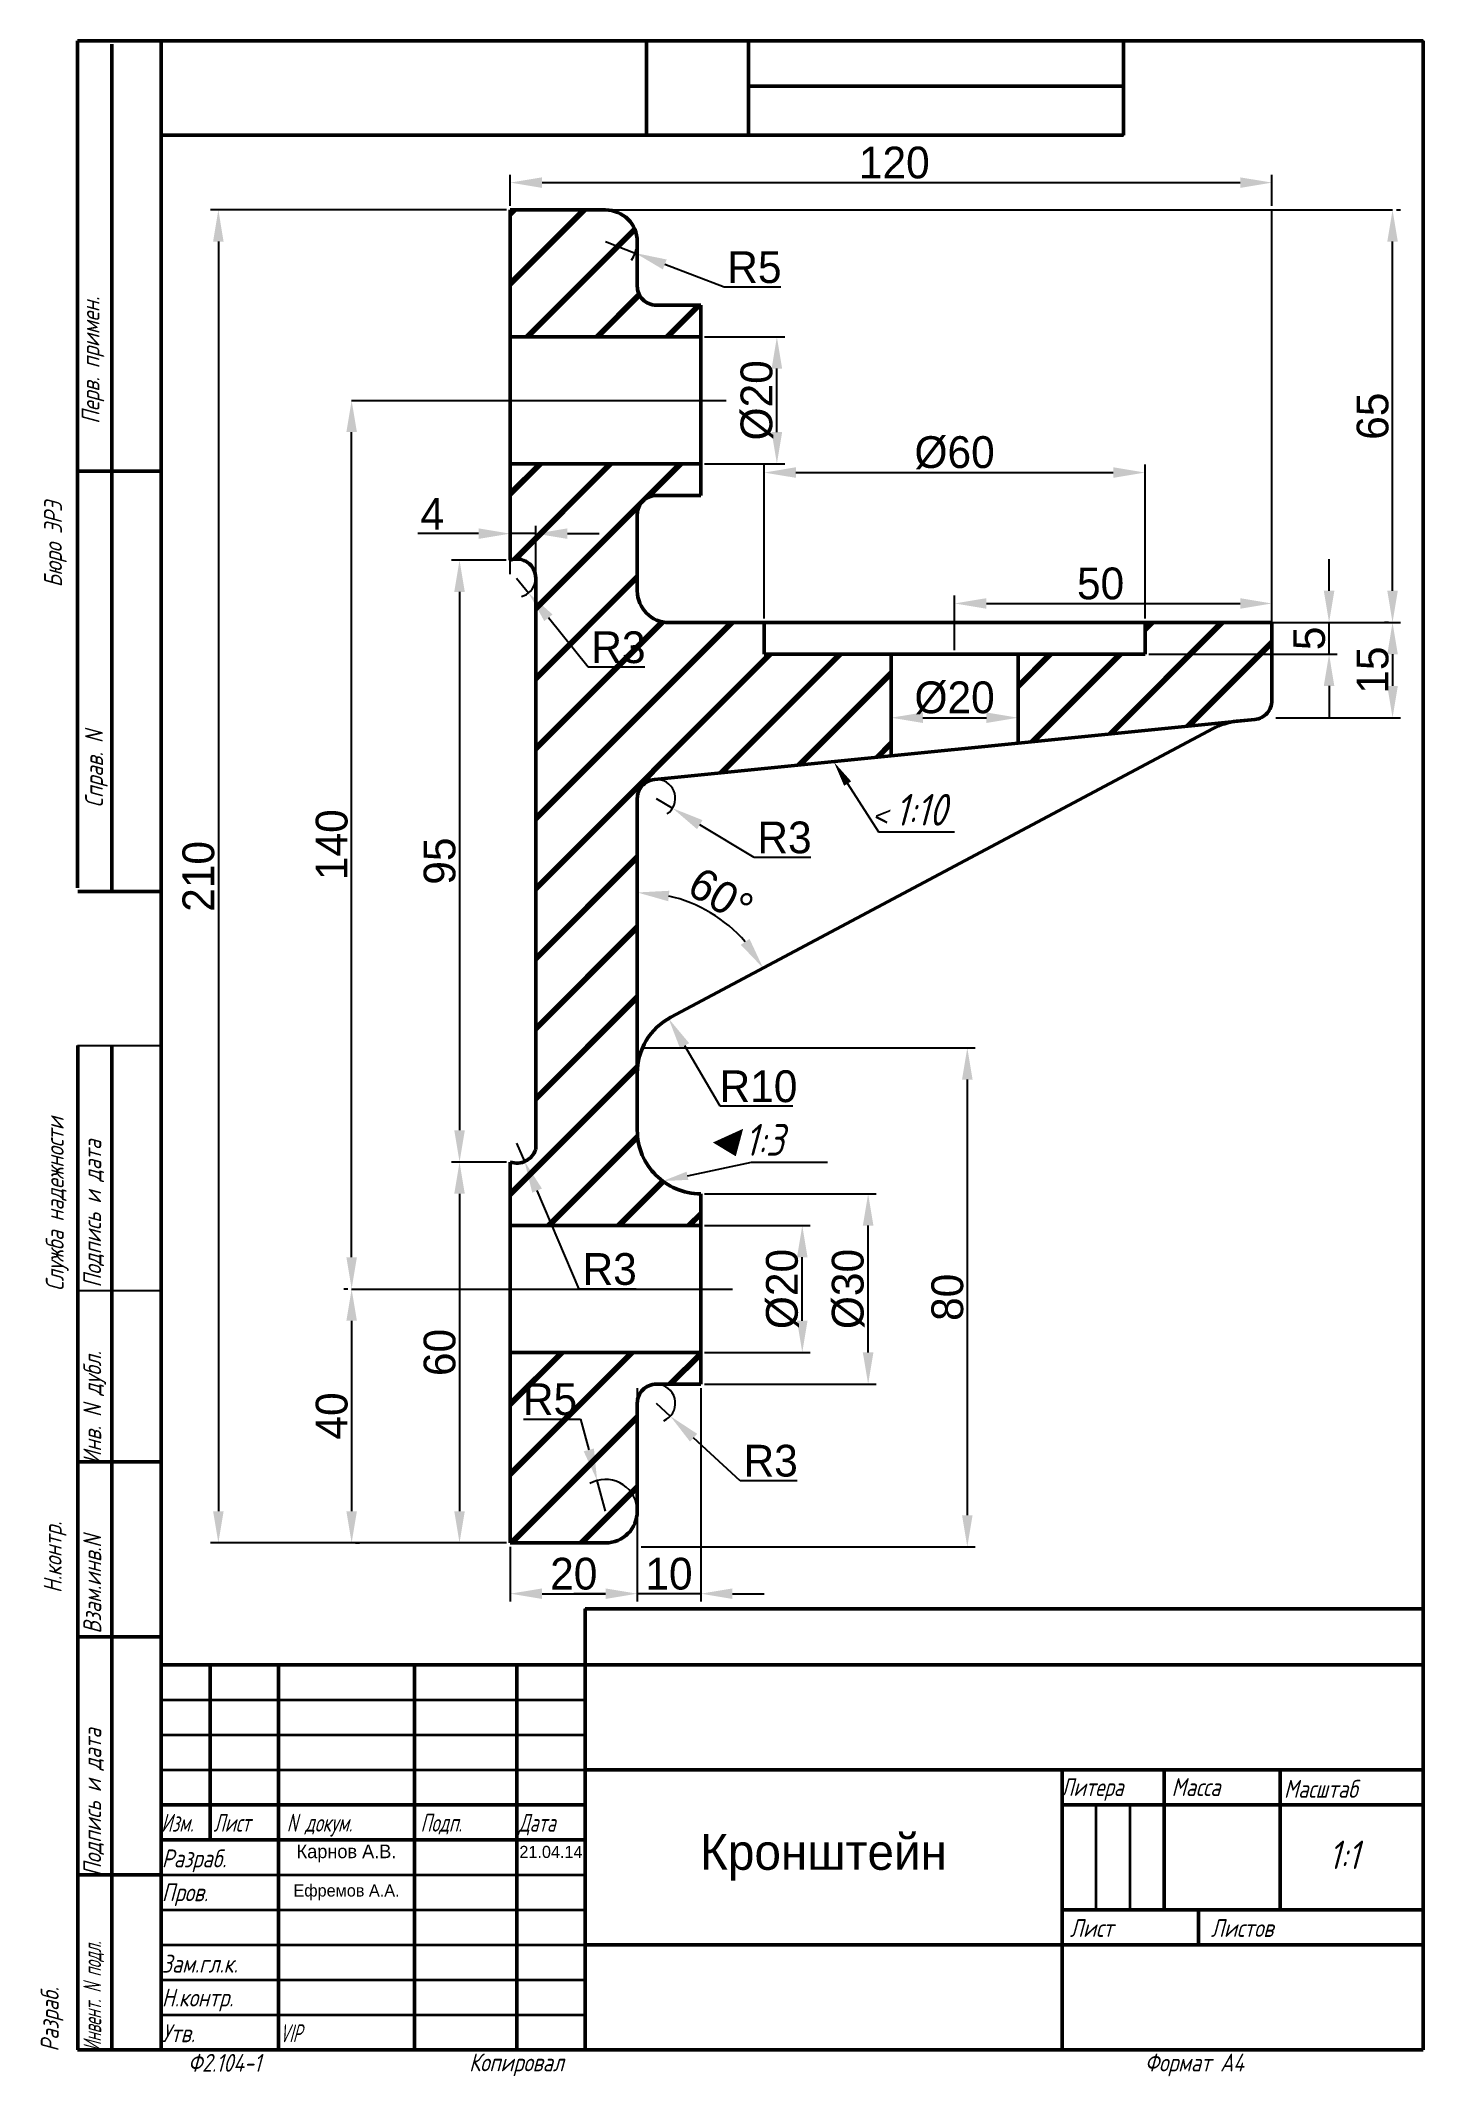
# Paper-space layout 'GOST-A4-(portrate)-new' of a CAD drawing. Header units: millimetres. Extents: x 2 to 196, y 1 to 286.
# The model-space entities are those that its viewports show. They can reach past a viewport. Long polylines and large blocks are cut down to what shows.
import ezdxf
from ezdxf import colors
from ezdxf.entities.mleader import LeaderData, LeaderLine
from ezdxf.enums import TextEntityAlignment as Align
from ezdxf.math import Vec2, Vec3

# ---------------------------------------------------------------- set-up
doc = ezdxf.new("R2010")
doc.units = ezdxf.units.MM
doc.linetypes.add('ACAD_ISO02W100', pattern=[15, 12, -3])
for name, color, linetype, lineweight in [('Основная сплошная', 7, 'Continuous', 50), ('Размерные линии', 3, 'Continuous', 25), ('Штриховая линия', 5, 'ACAD_ISO02W100', 25)]:
    doc.layers.add(name, color=color, linetype=linetype, lineweight=lineweight)
doc.styles.add('Dm', font='', dxfattribs={"oblique": 15})
doc.styles.get('Dm').set_extended_font_data('GOST type A')
doc.dimstyles.new('Copy of ISO-25', dxfattribs={"dimtxt": 5, "dimasz": 5, "dimexe": 1.25, "dimexo": 0.625, "dimtad": 1, "dimtoh": 1, "dimtxsty": 'Standard', "dimcen": 2.5, "dimadec": 0, "dimazin": 0, "dimtfac": 1, "dimtmove": 0, "dimatfit": 3, "dimfxl": 1, "dimarcsym": 0})

psp = doc.layouts.new('GOST-A4-(portrate)-new')

# ---------------------------------------------------------------- texts
at = {"layer": 'Основная сплошная', "attachment_point": 5}
for s, width, heights, insert, char_height in [('Кронштейн', 66.85, [0], (111.73, 31.9), 5), ('Карнов А.В.', 19.1, [0], (44.88, 32.45), 1.9), ('21.04.14', 9.55, [5.25], (73.53, 32.65), 1.7), ('Ефремов А.А.', 19.1, [0], (44.88, 27), 1.7)]:
    psp.add_mtext_dynamic_manual_height_columns(s, width=width, gutter_width=12.5, heights=heights, dxfattribs=dict(at, insert=insert, char_height=char_height))

msp = doc.modelspace()

# ---------------------------------------------------------------- texts
at = {"layer": 'Размерные линии', "attachment_point": 1, "style": 'Dm'}
for s, insert, char_height, width in [('{\\fArial|b0|i0|c0|p34;˂ \\fGOST type A|b0|i0|c204|p34;\\H1.6667x;1:10}', (57, 118), 3, 20), ('{\\fArial|b0|i0|c0|p34;◄}1:3', (30, 66), 5, 15)]:
    msp.add_mtext(s, dxfattribs=dict(at, insert=insert, char_height=char_height, width=width))

# ---------------------------------------------------------------- blocks, each defined once
blk = doc.blocks.new('Stamp Legend')
at = {"lineweight": 50}
for p, q in [((7.16, 286.45), (7.16, 167.75)), ((7.16, 286.45), (18.91, 286.45)), ((11.99, 167.26), (11.99, 285.96)), ((195.77, 286.45), (18.91, 286.45)), ((18.91, 4.91), (18.91, 286.45)), ((86.91, 273.21), (86.91, 286.45)), ((101.23, 273.21), (101.23, 286.45)), ((101.23, 280.08), (101.23, 286.45)), ((153.76, 273.21), (153.76, 286.45)), ((195.77, 286.45), (195.77, 6.87)), ((101.23, 280.08), (153.76, 280.08)), ((20.06, 273.21), (18.91, 273.21)), ((20.06, 273.21), (153.76, 273.21)), ((7.22, 226.12), (18.68, 226.12)), ((7.22, 167.26), (18.68, 167.26)), ((7.22, 4.91), (7.22, 145.68)), ((11.99, 4.91), (11.99, 145.68)), ((7.22, 87.31), (18.68, 87.31)), ((78.31, 58.88), (78.31, 66.73)), ((78.31, 66.71), (195.77, 66.71)), ((7.22, 62.78), (18.68, 62.78)), ((18.91, 58.88), (193.86, 58.88)), ((25.78, 34.35), (25.78, 58.88)), ((35.33, 4.92), (35.33, 58.88)), ((54.43, 4.92), (54.43, 58.88)), ((68.76, 4.92), (68.76, 58.88)), ((78.31, 4.92), (78.31, 58.88)), ((193.39, 58.86), (195.77, 58.86)), ((78.25, 44.16), (195.77, 44.16)), ((145.16, 4.92), (145.16, 44.16)), ((159.48, 24.54), (159.48, 44.16)), ((175.72, 24.54), (175.72, 44.16)), ((18.91, 39.26), (78.31, 39.26)), ((145.16, 39.24), (195.77, 39.24)), ((18.91, 34.35), (78.31, 34.35)), ((7.22, 29.43), (18.68, 29.43)), ((145.16, 24.54), (195.77, 24.54)), ((164.26, 19.64), (164.26, 24.54)), ((78.5, 19.64), (193.86, 19.64)), ((193.39, 19.62), (195.77, 19.62)), ((195.77, 6.87), (195.77, 4.91)), ((19.1, 4.91), (7.16, 4.91)), ((18.91, 4.91), (195.77, 4.91))]:
    blk.add_line(p, q, dxfattribs=at)
for p, q in [((20.06, 273.21), (20.06, 273.21)), ((20.06, 273.21), (20.06, 273.21)), ((7.16, 145.68), (19.1, 145.68)), ((7.16, 111.34), (19.1, 111.34))]:
    blk.add_line(p, q)
at = {"lineweight": 35}
for p, q in [((18.91, 53.97), (78.31, 53.97)), ((18.91, 49.07), (78.31, 49.07)), ((18.91, 44.16), (79.26, 44.16)), ((149.93, 24.54), (149.93, 39.24)), ((154.71, 24.54), (154.71, 39.24)), ((18.91, 29.45), (78.31, 29.45)), ((18.91, 24.54), (78.31, 24.54)), ((18.91, 19.64), (79.26, 19.64)), ((18.91, 14.73), (78.31, 14.73)), ((18.91, 9.83), (78.31, 9.83))]:
    blk.add_line(p, q, dxfattribs=at)
at = {"style": 'Dm', "oblique": 15}
for s, p in [('Перв. примен.', (10.26, 232.76)), ('Бюро ЭРЭ', (5, 209.87)), ('Справ. N', (10.75, 179)), ('Служба надежности', (5.25, 111.25)), ('Подпись и дата', (10.5, 111.75)), ('Инв. N дубл.', (10.5, 87)), ('Н.контр.', (4.96, 68.93)), ('Взам.инв.N', (10.5, 63.25)), ('Подпись и дата', (10.5, 29.27)), ('Разраб.', (4.54, 4.68))]:
    blk.add_text(s, height=2.5, rotation=90, dxfattribs=at).set_placement(p)
for s, width, p in [('Литера', 0.95, (145, 40.5)), ('Изм.', 0.85, (18.91, 35.5)), ('Лист', 0.85, (26.25, 35.5)), ('N докум.', 0.85, (36.5, 35.5)), ('Подп.', 0.85, (55.25, 35.5)), ('Дата', 0.85, (69, 35.5))]:
    blk.add_text(s, height=2.5, dxfattribs=dict(at, width=width)).set_placement(p)
for s, p in [('Масса', (160.5, 40.5)), ('Масштаб', (176.25, 40.25)), ('Разраб.', (19, 30.5)), ('Пров.', (19, 25.75)), ('Лист', (146.25, 20.75)), ('Листов', (166, 20.75)), ('Зам.гл.к.', (19, 15.75)), ('Н.контр.', (19, 11)), ('Утв.', (19, 6)), ('Ф2.104-1', (22.65, 1.86)), ('Копировал', (62.06, 1.92)), ('Формат А4', (156.74, 1.9))]:
    blk.add_text(s, height=2.5, dxfattribs=at).set_placement(p)
at = {"style": 'Dm', "oblique": 15, "width": 0.75}
blk.add_text('Инвент. N подл.', height=2.5, rotation=90, dxfattribs=at).set_placement((10.5, 4.75))
at = {"lineweight": 40, "style": 'Dm', "oblique": 15}
blk.add_attdef('А13', text='', height=5, rotation=180, dxfattribs=at).set_placement((56.92, 283), align=Align.CENTER)
at = {"style": 'Dm', "oblique": 15}
for tag, p in [('А15', (135.92, 61)), ('А16', (166.57, 29.75))]:
    blk.add_attdef(tag, text='', height=4, dxfattribs=at).set_placement(p, align=Align.CENTER)
at = {"lineweight": 40, "style": 'Dm', "oblique": 15}
for tag, height, p in [('А12', 5, (136.58, 49)), ('А8', 5, (111.68, 36.75)), ('А9', 5, (111.31, 29.75)), ('А7', 4, (184.64, 30.25)), ('А10', 5, (112.83, 22.25)), ('А14', 7, (169.08, 8.5)), ('А11', 5, (110.51, 9))]:
    blk.add_attdef(tag, text='', height=height, dxfattribs=at).set_placement(p, align=Align.CENTER)
at = {"style": 'Dm', "oblique": 15}
for tag, width, p, p2 in [('А1', 0.114428, (35.5, 30.5), (38.24, 30.5)), ('А3', 0.238806, (68.75, 30.5), (72.56, 30.5)), ('А2', 0.147465, (35.5, 25.75), (39.31, 25.75)), ('А4', 0.253846, (68.75, 25.75), (72.68, 25.75)), ('А17', 1.142857, (35.5, 6), (41.21, 6)), ('А18', 0.358209, (69, 6), (74.71, 6))]:
    blk.add_attdef(tag, text='', height=2.5, dxfattribs=dict(at, width=width)).set_placement(p, p2, align=Align.FIT)
for tag, p in [('А5', (157.5, 20.75)), ('А6', (182.5, 21))]:
    blk.add_attdef(tag, p, '', height=2.5, dxfattribs=at)
blk = doc.blocks.new('*D1')
at = {"layer": 'Defpoints', "color": 0, "transparency": 16777216}
for p in [(0, 0), (20, 0), (20, -8)]:
    blk.add_point(p, dxfattribs=at)
at = {"layer": 'Размерные линии', "color": 0, "lineweight": -2, "transparency": 16777216}
for p, q in [((0, -0.62), (0, -9.25)), ((20, -0.62), (20, -9.25)), ((5, -8), (15, -8))]:
    blk.add_line(p, q, dxfattribs=at)
at = {"layer": 'Размерные линии', "color": 0, "transparency": 16777216}
for points in [[(5, -7.17), (5, -8.83), (0, -8)], [(15, -7.17), (15, -8.83), (20, -8)]]:
    blk.add_solid(points, dxfattribs=at)
at = {"layer": 'Размерные линии', "color": 0, "transparency": 16777216, "insert": (10, -4.88), "char_height": 5, "attachment_point": 5}
blk.add_mtext('20', dxfattribs=at)
blk = doc.blocks.new('*D2')
at = {"layer": 'Defpoints', "color": 0, "transparency": 16777216}
for p in [(20, 25), (30, 25), (20, -8)]:
    blk.add_point(p, dxfattribs=at)
at = {"layer": 'Размерные линии', "color": 0, "lineweight": -2, "transparency": 16777216}
for p, q in [((20, 24.38), (20, -9.25)), ((30, 24.38), (30, -9.25)), ((15, -8), (10, -8)), ((30, -8), (20, -8)), ((35, -8), (40, -8))]:
    blk.add_line(p, q, dxfattribs=at)
at = {"layer": 'Размерные линии', "color": 0, "transparency": 16777216}
for points in [[(15, -7.17), (15, -8.83), (20, -8)], [(35, -7.17), (35, -8.83), (30, -8)]]:
    blk.add_solid(points, dxfattribs=at)
at = {"layer": 'Размерные линии', "color": 0, "transparency": 16777216, "insert": (25, -4.88), "char_height": 5, "attachment_point": 5}
blk.add_mtext('10', dxfattribs=at)
blk = doc.blocks.new('*D3')
at = {"layer": 'Defpoints', "color": 0, "transparency": 16777216}
for p in [(0, 210), (-46, 0), (0, 0)]:
    blk.add_point(p, dxfattribs=at)
at = {"layer": 'Размерные линии', "color": 0, "lineweight": -2, "transparency": 16777216}
for p, q in [((-0.62, 210), (-47.25, 210)), ((-46, 205), (-46, 5)), ((-0.62, 0), (-47.25, 0))]:
    blk.add_line(p, q, dxfattribs=at)
at = {"layer": 'Размерные линии', "color": 0, "transparency": 16777216}
for points in [[(-46.83, 205), (-45.17, 205), (-46, 210)], [(-46.83, 5), (-45.17, 5), (-46, 0)]]:
    blk.add_solid(points, dxfattribs=at)
at = {"layer": 'Размерные линии', "color": 0, "transparency": 16777216, "insert": (-49.12, 105), "char_height": 5, "attachment_point": 5, "rotation": 90}
blk.add_mtext('210', dxfattribs=at)
blk = doc.blocks.new('*D4')
at = {"layer": 'Defpoints', "color": 0, "transparency": 16777216}
for p in [(0, 60), (-8, 0), (0, 0)]:
    blk.add_point(p, dxfattribs=at)
at = {"layer": 'Размерные линии', "color": 0, "lineweight": -2, "transparency": 16777216}
for p, q in [((-0.62, 60), (-9.25, 60)), ((-8, 55), (-8, 5)), ((-0.62, 0), (-9.25, 0))]:
    blk.add_line(p, q, dxfattribs=at)
at = {"layer": 'Размерные линии', "color": 0, "transparency": 16777216}
for points in [[(-8.83, 55), (-7.17, 55), (-8, 60)], [(-8.83, 5), (-7.17, 5), (-8, 0)]]:
    blk.add_solid(points, dxfattribs=at)
at = {"layer": 'Размерные линии', "color": 0, "transparency": 16777216, "insert": (-11.12, 30), "char_height": 5, "attachment_point": 5, "rotation": 90}
blk.add_mtext('60', dxfattribs=at)
blk = doc.blocks.new('*D5')
at = {"layer": 'Defpoints', "color": 0, "transparency": 16777216}
for p in [(-25, 40), (-25, 0), (-25, 0)]:
    blk.add_point(p, dxfattribs=at)
at = {"layer": 'Размерные линии', "color": 0, "lineweight": -2, "transparency": 16777216}
for p, q in [((-24.38, 40), (-23.75, 40)), ((-25, 35), (-25, 5)), ((-24.38, 0), (-23.75, 0))]:
    blk.add_line(p, q, dxfattribs=at)
at = {"layer": 'Размерные линии', "color": 0, "transparency": 16777216}
for points in [[(-25.83, 35), (-24.17, 35), (-25, 40)], [(-25.83, 5), (-24.17, 5), (-25, 0)]]:
    blk.add_solid(points, dxfattribs=at)
at = {"layer": 'Размерные линии', "color": 0, "transparency": 16777216, "insert": (-28.12, 20), "char_height": 5, "attachment_point": 5, "rotation": 90}
blk.add_mtext('40', dxfattribs=at)
blk = doc.blocks.new('*D6')
at = {"layer": 'Defpoints', "color": 0, "transparency": 16777216}
for p in [(13.68, 9.82), (15, 5)]:
    blk.add_point(p, dxfattribs=at)
at = {"layer": 'Размерные линии', "color": 0, "lineweight": -2, "transparency": 16777216}
for p, q in [((2.09, 19.47), (11.05, 19.47)), ((11.05, 19.47), (12.37, 14.65)), ((15, 5), (13.68, 9.82))]:
    blk.add_line(p, q, dxfattribs=at)
blk.add_arc((15, 5), 5, 7.162, 119.5791, dxfattribs=at)
at = {"layer": 'Размерные линии', "color": 0, "transparency": 16777216}
blk.add_solid([(13.17, 14.87), (11.56, 14.43), (13.68, 9.82)], dxfattribs=at)
at = {"layer": 'Размерные линии', "color": 0, "transparency": 16777216, "insert": (6.26, 22.6), "char_height": 5, "attachment_point": 5}
blk.add_mtext('R5', dxfattribs=at)
blk = doc.blocks.new('*D7')
at = {"layer": 'Defpoints', "color": 0, "transparency": 16777216}
for p in [(23, 22), (25.2, 19.97)]:
    blk.add_point(p, dxfattribs=at)
at = {"layer": 'Размерные линии', "color": 0, "lineweight": -2, "transparency": 16777216}
for p, q in [((23, 22), (25.2, 19.97)), ((36.23, 9.79), (28.88, 16.57)), ((45.18, 9.79), (36.23, 9.79))]:
    blk.add_line(p, q, dxfattribs=at)
blk.add_arc((23, 22), 3, 293.4174, 78.0634, dxfattribs=at)
at = {"layer": 'Размерные линии', "color": 0, "transparency": 16777216}
blk.add_solid([(29.44, 17.19), (28.31, 15.96), (25.2, 19.97)], dxfattribs=at)
at = {"layer": 'Размерные линии', "color": 0, "transparency": 16777216, "insert": (41.02, 12.92), "char_height": 5, "attachment_point": 5}
blk.add_mtext('R3', dxfattribs=at)
blk = doc.blocks.new('*D8')
at = {"layer": 'Defpoints', "color": 0, "transparency": 16777216}
for p in [(30, 55), (56.38, 55), (30, 25)]:
    blk.add_point(p, dxfattribs=at)
at = {"layer": 'Размерные линии', "color": 0, "lineweight": -2, "transparency": 16777216}
for p, q in [((30.62, 55), (57.63, 55)), ((56.38, 30), (56.38, 50)), ((30.62, 25), (57.63, 25))]:
    blk.add_line(p, q, dxfattribs=at)
at = {"layer": 'Размерные линии', "color": 0, "transparency": 16777216}
for points in [[(55.54, 50), (57.21, 50), (56.38, 55)], [(55.54, 30), (57.21, 30), (56.38, 25)]]:
    blk.add_solid(points, dxfattribs=at)
at = {"layer": 'Размерные линии', "color": 0, "transparency": 16777216, "insert": (53.25, 40), "char_height": 5, "attachment_point": 5, "rotation": 90}
blk.add_mtext('%%C30', dxfattribs=at)
blk = doc.blocks.new('*D9')
at = {"layer": 'Defpoints', "color": 0, "transparency": 16777216}
for p in [(30, 50), (46, 50), (30, 30)]:
    blk.add_point(p, dxfattribs=at)
at = {"layer": 'Размерные линии', "color": 0, "lineweight": -2, "transparency": 16777216}
for p, q in [((30.62, 50), (47.25, 50)), ((46, 35), (46, 45)), ((30.62, 30), (47.25, 30))]:
    blk.add_line(p, q, dxfattribs=at)
at = {"layer": 'Размерные линии', "color": 0, "transparency": 16777216}
for points in [[(45.17, 45), (46.83, 45), (46, 50)], [(45.17, 35), (46.83, 35), (46, 30)]]:
    blk.add_solid(points, dxfattribs=at)
at = {"layer": 'Размерные линии', "color": 0, "transparency": 16777216, "insert": (42.88, 40), "char_height": 5, "attachment_point": 5, "rotation": 90}
blk.add_mtext('%%C20', dxfattribs=at)
blk = doc.blocks.new('*D10')
at = {"layer": 'Defpoints', "color": 0, "transparency": 16777216}
for p in [(20, 78), (20, -0.63), (72, -0.63)]:
    blk.add_point(p, dxfattribs=at)
at = {"layer": 'Размерные линии', "color": 0, "lineweight": -2, "transparency": 16777216}
for p, q in [((20.62, 78), (73.25, 78)), ((72, 73), (72, 4.37)), ((20.62, -0.63), (73.25, -0.63))]:
    blk.add_line(p, q, dxfattribs=at)
at = {"layer": 'Размерные линии', "color": 0, "transparency": 16777216}
for points in [[(71.17, 73), (72.83, 73), (72, 78)], [(71.17, 4.37), (72.83, 4.37), (72, -0.63)]]:
    blk.add_solid(points, dxfattribs=at)
at = {"layer": 'Размерные линии', "color": 0, "transparency": 16777216, "insert": (68.88, 38.69), "char_height": 5, "attachment_point": 5, "rotation": 90}
blk.add_mtext('80', dxfattribs=at)
blk = doc.blocks.new('*D11')
at = {"layer": 'Defpoints', "color": 0, "transparency": 16777216}
for p in [(30, 190), (42, 190), (30, 170)]:
    blk.add_point(p, dxfattribs=at)
at = {"layer": 'Размерные линии', "color": 0, "lineweight": -2, "transparency": 16777216}
for p, q in [((30.62, 190), (43.25, 190)), ((42, 175), (42, 185)), ((30.62, 170), (43.25, 170))]:
    blk.add_line(p, q, dxfattribs=at)
at = {"layer": 'Размерные линии', "color": 0, "transparency": 16777216}
for points in [[(41.17, 185), (42.83, 185), (42, 190)], [(41.17, 175), (42.83, 175), (42, 170)]]:
    blk.add_solid(points, dxfattribs=at)
at = {"layer": 'Размерные линии', "color": 0, "transparency": 16777216, "insert": (38.87, 180), "char_height": 5, "attachment_point": 5, "rotation": 90}
blk.add_mtext('%%C20', dxfattribs=at)
blk = doc.blocks.new('*D12')
at = {"layer": 'Defpoints', "color": 0, "transparency": 16777216}
for p in [(0, 154.83), (-8, 60), (0, 60)]:
    blk.add_point(p, dxfattribs=at)
at = {"layer": 'Размерные линии', "color": 0, "lineweight": -2, "transparency": 16777216}
for p, q in [((-0.63, 154.83), (-9.25, 154.83)), ((-8, 149.83), (-8, 65)), ((-0.63, 60), (-9.25, 60))]:
    blk.add_line(p, q, dxfattribs=at)
at = {"layer": 'Размерные линии', "color": 0, "transparency": 16777216}
for points in [[(-8.83, 149.83), (-7.17, 149.83), (-8, 154.83)], [(-8.83, 65), (-7.17, 65), (-8, 60)]]:
    blk.add_solid(points, dxfattribs=at)
at = {"layer": 'Размерные линии', "color": 0, "transparency": 16777216, "insert": (-11.12, 107.41), "char_height": 5, "attachment_point": 5, "rotation": 90}
blk.add_mtext('95', dxfattribs=at)
blk = doc.blocks.new('*D13')
at = {"layer": 'Defpoints', "color": 0, "transparency": 16777216}
for p in [(-25, 180), (-25, 180), (-25, 40)]:
    blk.add_point(p, dxfattribs=at)
at = {"layer": 'Размерные линии', "color": 0, "lineweight": -2, "transparency": 16777216}
for p, q in [((-24.37, 180), (-23.75, 180)), ((-25, 45), (-25, 175)), ((-25.62, 40), (-26.25, 40))]:
    blk.add_line(p, q, dxfattribs=at)
at = {"layer": 'Размерные линии', "color": 0, "transparency": 16777216}
for points in [[(-25.83, 175), (-24.17, 175), (-25, 180)], [(-25.83, 45), (-24.17, 45), (-25, 40)]]:
    blk.add_solid(points, dxfattribs=at)
at = {"layer": 'Размерные линии', "color": 0, "transparency": 16777216, "insert": (-28.12, 110), "char_height": 5, "attachment_point": 5, "rotation": 90}
blk.add_mtext('140', dxfattribs=at)
blk = doc.blocks.new('*D14')
at = {"layer": 'Defpoints', "color": 0, "transparency": 16777216}
for p in [(60, 140), (80, 140), (80, 130)]:
    blk.add_point(p, dxfattribs=at)
at = {"layer": 'Размерные линии', "color": 0, "lineweight": -2, "transparency": 16777216}
for p, q in [((60, 139.38), (60, 128.75)), ((80, 139.38), (80, 128.75)), ((65, 130), (75, 130))]:
    blk.add_line(p, q, dxfattribs=at)
at = {"layer": 'Размерные линии', "color": 0, "transparency": 16777216}
for points in [[(65, 130.83), (65, 129.17), (60, 130)], [(75, 130.83), (75, 129.17), (80, 130)]]:
    blk.add_solid(points, dxfattribs=at)
at = {"layer": 'Размерные линии', "color": 0, "transparency": 16777216, "insert": (70, 133.12), "char_height": 5, "attachment_point": 5}
blk.add_mtext('%%C20', dxfattribs=at)
blk = doc.blocks.new('*D15')
at = {"layer": 'Defpoints', "color": 0, "transparency": 16777216}
for p in [(100, 168.62), (40, 145), (100, 145)]:
    blk.add_point(p, dxfattribs=at)
at = {"layer": 'Размерные линии', "color": 0, "lineweight": -2, "transparency": 16777216}
for p, q in [((40, 145.62), (40, 169.88)), ((45, 168.62), (95, 168.62)), ((100, 145.62), (100, 169.88))]:
    blk.add_line(p, q, dxfattribs=at)
at = {"layer": 'Размерные линии', "color": 0, "transparency": 16777216}
for points in [[(45, 169.46), (45, 167.79), (40, 168.62)], [(95, 169.46), (95, 167.79), (100, 168.62)]]:
    blk.add_solid(points, dxfattribs=at)
at = {"layer": 'Размерные линии', "color": 0, "transparency": 16777216, "insert": (70, 171.75), "char_height": 5, "attachment_point": 5}
blk.add_mtext('%%C60', dxfattribs=at)
blk = doc.blocks.new('*D16')
at = {"layer": 'Defpoints', "color": 0, "transparency": 16777216}
for p in [(100, 145), (129, 145), (100, 140)]:
    blk.add_point(p, dxfattribs=at)
at = {"layer": 'Размерные линии', "color": 0, "lineweight": -2, "transparency": 16777216}
for p, q in [((129, 150), (129, 155)), ((100.62, 145), (130.25, 145)), ((129, 140), (129, 145)), ((100.62, 140), (130.25, 140)), ((129, 135), (129, 130))]:
    blk.add_line(p, q, dxfattribs=at)
at = {"layer": 'Размерные линии', "color": 0, "transparency": 16777216}
for points in [[(128.17, 150), (129.83, 150), (129, 145)], [(128.17, 135), (129.83, 135), (129, 140)]]:
    blk.add_solid(points, dxfattribs=at)
at = {"layer": 'Размерные линии', "color": 0, "transparency": 16777216, "insert": (125.88, 142.5), "char_height": 5, "attachment_point": 5, "rotation": 90}
blk.add_mtext('5', dxfattribs=at)
blk = doc.blocks.new('*D17')
at = {"layer": 'Defpoints', "color": 0, "transparency": 16777216}
for p in [(120, 145), (120, 130), (139, 130)]:
    blk.add_point(p, dxfattribs=at)
at = {"layer": 'Размерные линии', "color": 0, "lineweight": -2, "transparency": 16777216}
for p, q in [((120.62, 145), (140.25, 145)), ((139, 140), (139, 135)), ((120.62, 130), (140.25, 130))]:
    blk.add_line(p, q, dxfattribs=at)
at = {"layer": 'Размерные линии', "color": 0, "transparency": 16777216}
for points in [[(138.17, 140), (139.83, 140), (139, 145)], [(138.17, 135), (139.83, 135), (139, 130)]]:
    blk.add_solid(points, dxfattribs=at)
at = {"layer": 'Размерные линии', "color": 0, "transparency": 16777216, "insert": (135.88, 137.5), "char_height": 5, "attachment_point": 5, "rotation": 90}
blk.add_mtext('15', dxfattribs=at)
blk = doc.blocks.new('*D18')
at = {"layer": 'Defpoints', "color": 0, "transparency": 16777216}
for p in [(139, 210), (139, 210), (139, 145)]:
    blk.add_point(p, dxfattribs=at)
at = {"layer": 'Размерные линии', "color": 0, "lineweight": -2, "transparency": 16777216}
for p, q in [((139.62, 210), (140.25, 210)), ((139, 150), (139, 205)), ((138.38, 145), (137.75, 145))]:
    blk.add_line(p, q, dxfattribs=at)
at = {"layer": 'Размерные линии', "color": 0, "transparency": 16777216}
for points in [[(138.17, 205), (139.83, 205), (139, 210)], [(138.17, 150), (139.83, 150), (139, 145)]]:
    blk.add_solid(points, dxfattribs=at)
at = {"layer": 'Размерные линии', "color": 0, "transparency": 16777216, "insert": (135.88, 177.5), "char_height": 5, "attachment_point": 5, "rotation": 90}
blk.add_mtext('65', dxfattribs=at)
blk = doc.blocks.new('*D19')
at = {"layer": 'Defpoints', "color": 0, "transparency": 16777216}
for p in [(120, 214.3), (0, 210), (120, 210)]:
    blk.add_point(p, dxfattribs=at)
at = {"layer": 'Размерные линии', "color": 0, "lineweight": -2, "transparency": 16777216}
for p, q in [((0, 210.62), (0, 215.55)), ((120, 210.62), (120, 215.55)), ((5, 214.3), (115, 214.3))]:
    blk.add_line(p, q, dxfattribs=at)
at = {"layer": 'Размерные линии', "color": 0, "transparency": 16777216}
for points in [[(5, 215.13), (5, 213.47), (0, 214.3)], [(115, 215.13), (115, 213.47), (120, 214.3)]]:
    blk.add_solid(points, dxfattribs=at)
at = {"layer": 'Размерные линии', "color": 0, "transparency": 16777216, "insert": (60.5, 217.43), "char_height": 5, "attachment_point": 5}
blk.add_mtext('120', dxfattribs=at)
blk = doc.blocks.new('*D20')
at = {"layer": 'Defpoints', "color": 0, "transparency": 16777216}
for p in [(15, 205), (19.67, 203.21)]:
    blk.add_point(p, dxfattribs=at)
at = {"layer": 'Размерные линии', "color": 0, "lineweight": -2, "transparency": 16777216}
for p, q in [((15, 205), (19.67, 203.21)), ((33.67, 197.82), (24.33, 201.41)), ((42.63, 197.82), (33.67, 197.82))]:
    blk.add_line(p, q, dxfattribs=at)
blk.add_arc((15, 205), 5, 324.6385, 352.838, dxfattribs=at)
at = {"layer": 'Размерные линии', "color": 0, "transparency": 16777216}
blk.add_solid([(24.63, 202.19), (24.03, 200.63), (19.67, 203.21)], dxfattribs=at)
at = {"layer": 'Размерные линии', "color": 0, "transparency": 16777216, "insert": (38.46, 200.95), "char_height": 5, "attachment_point": 5}
blk.add_mtext('R5', dxfattribs=at)
blk = doc.blocks.new('*D21')
at = {"layer": 'Defpoints', "color": 0, "transparency": 16777216}
for p in [(23, 117.29), (25.57, 115.74)]:
    blk.add_point(p, dxfattribs=at)
at = {"layer": 'Размерные линии', "color": 0, "lineweight": -2, "transparency": 16777216}
for p, q in [((23, 117.29), (25.57, 115.74)), ((38.41, 107.99), (29.85, 113.15)), ((47.37, 107.99), (38.41, 107.99))]:
    blk.add_line(p, q, dxfattribs=at)
blk.add_arc((23, 117.29), 3, 305.0206, 83.774, dxfattribs=at)
at = {"layer": 'Размерные линии', "color": 0, "transparency": 16777216}
blk.add_solid([(30.28, 113.87), (29.42, 112.44), (25.57, 115.74)], dxfattribs=at)
at = {"layer": 'Размерные линии', "color": 0, "transparency": 16777216, "insert": (43.2, 111.11), "char_height": 5, "attachment_point": 5}
blk.add_mtext('R3', dxfattribs=at)
blk = doc.blocks.new('*D22')
at = {"layer": 'Defpoints', "color": 0, "transparency": 16777216}
for p in [(110.71, 128.32), (20, 117.29), (34.83, 96.88), (25.3, 82.82), (20, 65)]:
    blk.add_point(p, dxfattribs=at)
at = {"layer": 'Размерные линии', "color": 0, "lineweight": -2, "transparency": 16777216}
blk.add_arc((20, 80), 22.47, 40.8163, 77.2254, dxfattribs=at)
at = {"layer": 'Размерные линии', "color": 0, "transparency": 16777216}
for points in [[(24.88, 101.09), (25.06, 102.74), (20, 102.47)], [(37.69, 95.16), (36.32, 94.22), (39.83, 90.56)]]:
    blk.add_solid(points, dxfattribs=at)
at = {"layer": 'Размерные линии', "color": 0, "transparency": 16777216, "insert": (33.18, 101.95), "char_height": 5, "attachment_point": 5, "rotation": 329.0209}
blk.add_mtext('60%%D', dxfattribs=at)
blk = doc.blocks.new('*D23')
at = {"layer": 'Defpoints', "color": 0, "transparency": 16777216}
for p in [(24.93, 82.62), (30, 74)]:
    blk.add_point(p, dxfattribs=at)
at = {"layer": 'Размерные линии', "color": 0, "lineweight": -2, "transparency": 16777216}
for p, q in [((33.06, 68.79), (27.47, 78.31)), ((44.52, 68.79), (33.06, 68.79))]:
    blk.add_line(p, q, dxfattribs=at)
at = {"layer": 'Размерные линии', "color": 0, "transparency": 16777216}
blk.add_solid([(28.18, 78.73), (26.75, 77.88), (24.93, 82.62)], dxfattribs=at)
at = {"layer": 'Размерные линии', "color": 0, "transparency": 16777216, "insert": (39.1, 71.91), "char_height": 5, "attachment_point": 5}
blk.add_mtext('R10', dxfattribs=at)
blk = doc.blocks.new('*D24')
at = {"layer": 'Defpoints', "color": 0, "transparency": 16777216}
for p in [(120, 148), (70, 140), (120, 140)]:
    blk.add_point(p, dxfattribs=at)
at = {"layer": 'Размерные линии', "color": 0, "lineweight": -2, "transparency": 16777216}
for p, q in [((70, 140.62), (70, 149.25)), ((75, 148), (115, 148)), ((120, 140.62), (120, 149.25))]:
    blk.add_line(p, q, dxfattribs=at)
at = {"layer": 'Размерные линии', "color": 0, "transparency": 16777216}
for points in [[(75, 148.83), (75, 147.17), (70, 148)], [(115, 148.83), (115, 147.17), (120, 148)]]:
    blk.add_solid(points, dxfattribs=at)
at = {"layer": 'Размерные линии', "color": 0, "transparency": 16777216, "insert": (93, 151.12), "char_height": 5, "attachment_point": 5}
blk.add_mtext('50', dxfattribs=at)
blk = doc.blocks.new('*D25')
at = {"layer": 'Defpoints', "color": 0, "transparency": 16777216}
for p in [(0, 159), (0, 152), (4, 152)]:
    blk.add_point(p, dxfattribs=at)
at = {"layer": 'Размерные линии', "color": 0, "lineweight": -2, "transparency": 16777216}
for p, q in [((-5, 159), (-14.58, 159)), ((0, 152.62), (0, 160.25)), ((4, 159), (0, 159)), ((4, 152.62), (4, 160.25)), ((9, 159), (14, 159))]:
    blk.add_line(p, q, dxfattribs=at)
at = {"layer": 'Размерные линии', "color": 0, "transparency": 16777216}
for points in [[(-5, 159.83), (-5, 158.17), (0, 159)], [(9, 159.83), (9, 158.17), (4, 159)]]:
    blk.add_solid(points, dxfattribs=at)
at = {"layer": 'Размерные линии', "color": 0, "transparency": 16777216, "insert": (-12.29, 162.12), "char_height": 5, "attachment_point": 5}
blk.add_mtext('4', dxfattribs=at)
blk = doc.blocks.new('*D26')
at = {"layer": 'Defpoints', "color": 0, "transparency": 16777216}
for p in [(1, 63), (2.25, 60.09)]:
    blk.add_point(p, dxfattribs=at)
at = {"layer": 'Размерные линии', "color": 0, "lineweight": -2, "transparency": 16777216}
for p, q in [((1, 63), (2.25, 60.09)), ((10.86, 40), (4.22, 55.5)), ((19.82, 40), (10.86, 40))]:
    blk.add_line(p, q, dxfattribs=at)
at = {"layer": 'Размерные линии', "color": 0, "transparency": 16777216}
blk.add_solid([(4.98, 55.83), (3.45, 55.17), (2.25, 60.09)], dxfattribs=at)
at = {"layer": 'Размерные линии', "color": 0, "transparency": 16777216, "insert": (15.65, 43.12), "char_height": 5, "attachment_point": 5}
blk.add_mtext('R3', dxfattribs=at)
blk = doc.blocks.new('*D27')
at = {"layer": 'Defpoints', "color": 0, "transparency": 16777216}
for p in [(1, 152), (2.87, 149.66)]:
    blk.add_point(p, dxfattribs=at)
at = {"layer": 'Размерные линии', "color": 0, "lineweight": -2, "transparency": 16777216}
for p, q in [((1, 152), (2.87, 149.66)), ((12.24, 137.94), (6, 145.75)), ((21.2, 137.94), (12.24, 137.94))]:
    blk.add_line(p, q, dxfattribs=at)
blk.add_arc((1, 152), 3, 284.7866, 348.0634, dxfattribs=at)
at = {"layer": 'Размерные линии', "color": 0, "transparency": 16777216}
blk.add_solid([(6.65, 146.27), (5.35, 145.23), (2.87, 149.66)], dxfattribs=at)
at = {"layer": 'Размерные линии', "color": 0, "transparency": 16777216, "insert": (17.04, 141.07), "char_height": 5, "attachment_point": 5}
blk.add_mtext('R3', dxfattribs=at)

# ---------------------------------------------------------------- dimensions: what is measured, and where the dimension line sits
at = {"layer": 'Размерные линии'}
for base, p1, p2, picture, middle in [((120, 214.3), (0, 210), (120, 210), '*D19', (60.5, 214.3)), ((120, 148), (70, 140), (120, 140), '*D24', (93, 148))]:
    dim = msp.add_linear_dim(base=base, p1=p1, p2=p2, dimstyle='Copy of ISO-25', dxfattribs=at)
    dim.commit()
    dim.dimension.update_dxf_attribs({"geometry": picture, "text_midpoint": middle, "dimtype": 160})
for base, p1, p2, picture, middle in [((-46, 0), (0, 210), (0, 0), '*D3', (-46, 105)), ((139, 210), (139, 145), (139, 210), '*D18', (139, 177.5)), ((-25, 180), (-25, 40), (-25, 180), '*D13', (-25, 110)), ((129, 145), (100, 140), (100, 145), '*D16', (129, 142.5)), ((139, 130), (120, 145), (120, 130), '*D17', (139, 137.5)), ((-8, 0), (0, 60), (0, 0), '*D4', (-8, 30)), ((-25, 0), (-25, 40), (-25, 0), '*D5', (-25, 20))]:
    dim = msp.add_linear_dim(base=base, p1=p1, p2=p2, angle=90, dimstyle='Copy of ISO-25', dxfattribs=at)
    dim.commit()
    dim.dimension.update_dxf_attribs({"geometry": picture, "text_midpoint": middle, "dimtype": 160})
for center, mpoint, picture, middle in [((15, 205), (19.667, 203.205), '*D20', (38.459, 200.945)), ((1, 152), (2.874, 149.657), '*D27', (17.036, 141.069)), ((23, 117.285), (25.569, 115.735), '*D21', (43.203, 111.111)), ((15, 5), (13.684, 9.824), '*D6', (6.262, 22.596)), ((23, 22), (25.204, 19.965), '*D7', (41.018, 12.916))]:
    dim = msp.add_radius_dim(center=center, mpoint=mpoint, dimstyle='Copy of ISO-25', dxfattribs=at)
    dim.commit()
    dim.dimension.update_dxf_attribs({"geometry": picture, "text_midpoint": middle})
for base, p1, p2, text, picture, middle in [((42, 190), (30, 170), (30, 190), '%%C<>', '*D11', (38.875, 180)), ((-8, 60), (0, 154.828), (0, 60), '95', '*D12', (-11.125, 107.414)), ((72, -0.625), (20, 78), (20, -0.625), '80', '*D10', (68.875, 38.687))]:
    dim = msp.add_linear_dim(base=base, p1=p1, p2=p2, angle=90, text=text, dimstyle='Copy of ISO-25', dxfattribs=at)
    dim.commit()
    dim.dimension.update_dxf_attribs({"geometry": picture, "text_midpoint": middle})
for base, p1, p2, picture, middle in [((100, 168.625), (40, 145), (100, 145), '*D15', (70, 168.625)), ((80, 130), (60, 140), (80, 140), '*D14', (70, 130))]:
    dim = msp.add_linear_dim(base=base, p1=p1, p2=p2, text='%%C<>', dimstyle='Copy of ISO-25', dxfattribs=at)
    dim.commit()
    dim.dimension.update_dxf_attribs({"geometry": picture, "text_midpoint": middle, "dimtype": 160})
for base, p1, p2, picture, middle in [((0, 159), (4, 152), (0, 152), '*D25', (-12.292, 162.125)), ((20, -8), (30, 25), (20, 25), '*D2', (25, -4.875)), ((20, -8), (0, 0), (20, 0), '*D1', (10, -4.875))]:
    dim = msp.add_linear_dim(base=base, p1=p1, p2=p2, dimstyle='Copy of ISO-25', dxfattribs=at)
    dim.commit()
    dim.dimension.update_dxf_attribs({"geometry": picture, "text_midpoint": middle})
dim = msp.add_angular_dim_2l(base=(34.833, 96.881), line1=((20, 65), (20, 117.285)), line2=((110.713, 128.318), (25.299, 82.822)), text='60%%D', dimstyle='Copy of ISO-25', dxfattribs=at)
dim.commit()
dim.dimension.update_dxf_attribs({"geometry": '*D22', "text_midpoint": (33.176, 101.946)})
dim = msp.add_radius_dim(center=(30, 73.996), mpoint=(24.931, 82.616), dimstyle='Copy of ISO-25', dxfattribs=at)
dim.commit()
dim.dimension.update_dxf_attribs({"geometry": '*D23', "text_midpoint": (39.104, 68.788), "dimtype": 164})
dim = msp.add_radius_dim(center=(1, 63), mpoint=(2.246, 60.093), text='R3', dimstyle='Copy of ISO-25', dxfattribs=at)
dim.commit()
dim.dimension.update_dxf_attribs({"geometry": '*D26', "text_midpoint": (15.649, 40), "dimtype": 164})
for base, p1, p2, picture, middle in [((56.375, 55), (30, 25), (30, 55), '*D8', (56.375, 40)), ((46, 50), (30, 30), (30, 50), '*D9', (46, 40))]:
    dim = msp.add_linear_dim(base=base, p1=p1, p2=p2, angle=90, text='%%C<>', dimstyle='Copy of ISO-25', dxfattribs=at)
    dim.commit()
    dim.dimension.update_dxf_attribs({"geometry": picture, "text_midpoint": middle, "dimtype": 160})

# ---------------------------------------------------------------- hatches: boundary and pattern name
at = {"layer": 'Основная сплошная'}
h = msp.add_hatch(dxfattribs=at)
h.set_pattern_fill('JIS_LC_8', color=1)
h.paths.add_polyline_path([(20, 205, 0.4142136), (15, 210), (0, 210), (0, 190), (30, 190), (30, 195), (23, 195, -0.4142136), (20, 198)])
h.paths.add_polyline_path([(60, 140), (40, 140), (40, 145), (25, 145, -0.4142136), (20, 150), (20, 162, -0.4142136), (23, 165), (30, 165), (30, 170), (0, 170), (0, 154.828, -0.5176381), (4, 152), (4, 62, -0.4142136), (0, 60), (0, 50), (30, 50), (30, 55, -0.4142136), (20, 65), (20, 73.996), (20, 117.285, -0.3852624), (22.701, 120.27), (60, 124)])
h.paths.add_polyline_path([(20, 22, -0.4142136), (23, 25), (30, 25), (30, 30), (0, 30), (0, 0), (15, 0, 0.4142136), (20, 5)])
h.paths.add_polyline_path([(80, 126), (80, 140), (100, 140), (100, 145), (120, 145), (120, 132.715, -0.3853136), (117.299, 129.73)])

# ---------------------------------------------------------------- linework, layer by layer
for p, q in [((0, 190), (0, 210)), ((0, 210), (15, 210)), ((20, 198), (20, 205)), ((30, 195), (23, 195)), ((30, 190), (30, 195)), ((0, 170), (0, 190)), ((30, 190), (0, 190)), ((30, 170), (30, 190)), ((0, 170), (30, 170)), ((0, 154.828), (0, 170)), ((30, 170), (30, 165)), ((23, 165), (30, 165)), ((20, 150), (20, 162)), ((4, 62), (4, 152)), ((40, 145), (25, 145)), ((40, 140), (40, 145)), ((100, 145), (40, 145)), ((120, 145), (100, 145)), ((100, 145), (100, 140)), ((120, 132.715), (120, 145)), ((100, 140), (40, 140)), ((60, 140), (60, 124)), ((80, 140), (80, 126)), ((22.701, 120.27), (117.299, 129.73)), ((110.713, 128.318), (25.299, 82.822)), ((114.419, 129.442), (117.299, 129.73)), ((20, 65), (20, 117.285)), ((20, 65), (20, 73.996)), ((0, 0), (0, 60)), ((30, 50), (30, 55)), ((0, 30), (0, 50)), ((0, 50), (30, 50)), ((30, 30), (30, 50)), ((0, 30), (30, 30)), ((30, 25), (30, 30)), ((23, 25), (30, 25)), ((20, 5), (20, 22)), ((0, 0), (15, 0))]:
    msp.add_line(p, q, dxfattribs=at)
for centre, radius, start, end in [((15, 205), 5, 0, 90), ((23, 198), 3, 180, 270), ((23, 162), 3, 90, 180), ((1, 152), 3, 0, 109.47122), ((25, 150), 5, 180, 270), ((117, 132.715), 3, 275.71059, 0), ((115.414, 119.492), 10, 95.71059, 118.0417), ((23, 117.285), 3, 95.71059, 180), ((30, 73.996), 10, 118.0417, 180), ((30, 65), 10, 180, 270), ((1, 63), 3.162, 251.56505, 341.56505), ((23, 22), 3, 90, 180), ((15, 5), 5, 270, 0)]:
    msp.add_arc(centre, radius, start, end, dxfattribs=at)
at = {"layer": 'Размерные линии'}
for p, q in [((0, 210), (139, 210)), ((120, 145), (120, 210)), ((-25, 180), (34, 180)), ((-25, 40), (35, 40))]:
    msp.add_line(p, q, dxfattribs=at)
at = {"layer": 'Штриховая линия'}
msp.add_line((119.954, 133.24), (120, 133.264), dxfattribs=at)

msp.set_redraw_order([(e.dxf.handle, doc.entitydb.next_handle()) for e in msp.query("TEXT MTEXT ATTDEF DIMENSION ARC_DIMENSION")])  # texts and dimensions are drawn at this point

# ---------------------------------------------------------------- leaders
at = {"layer": 'Размерные линии'}
ml = msp.add_multileader_mtext('Standard', dxfattribs=at)
ml.set_content('', color=256)
ml.set_leader_properties()
ml.build(insert=Vec2(0, 0))
ml.multileader.update_dxf_attribs({"text_right_attachment_type": 6, "dogleg_length": 0.36})
ctx = ml.context
ctx.base_point, ctx.plane_origin = Vec3(70, 112), Vec3(51, 123)
ctx.right_attachment = 6
notes = []
notes.append((ctx, [(0, (1, 1, 0), (58, 112), (1, 0), 12, [(0, [(51, 123)], 0, [])])]))
ctx.mtext.insert, ctx.mtext.flow_direction = Vec3(72, 114), 5
ml = msp.add_multileader_mtext('Standard', dxfattribs=at)
ml.set_content('', color=256)
ml.set_leader_properties()
ml.build(insert=Vec2(0, 0))
ml.multileader.update_dxf_attribs({"text_right_attachment_type": 6, "dogleg_length": 0.36})
ctx = ml.context
ctx.base_point, ctx.plane_origin = Vec3(50, 60), Vec3(24, 57)
ctx.right_attachment = 6
notes.append((ctx, [(0, (1, 1, 0), (38, 60), (1, 0), 12, [(0, [(24, 57)], 0, [])])]))
ctx.mtext.insert, ctx.mtext.flow_direction = Vec3(52, 62), 5
for ctx, leaders in notes:
    for number, flags, end, landing, length, lines in leaders:
        leader = LeaderData()
        leader.index, (leader.has_last_leader_line, leader.has_dogleg_vector, leader.attachment_direction) = number, flags
        leader.last_leader_point, leader.dogleg_vector, leader.dogleg_length = Vec3(end), Vec3(landing), length
        for number, points, colour, breaks in lines:
            line = LeaderLine()
            line.index, line.vertices, line.color, line.breaks = number, Vec3.list(points), colors.encode_raw_color(colour), breaks
            leader.lines.append(line)
        ctx.leaders.append(leader)

# ---------------------------------------------------------------- linework, layer by layer
psp.add_lwpolyline([(18.91, 58.88), (78.31, 58.88), (78.31, 66.73), (195.78, 66.71), (195.78, 286.45), (153.76, 286.45), (153.76, 273.21), (18.91, 273.21), (18.91, 58.88)], close=True)

# ---------------------------------------------------------------- block references
ref = psp.add_blockref('Stamp Legend', (0, 0))
ref.add_attrib('А7', '1:1', dxfattribs={"lineweight": 40, "height": 4, "style": 'Dm', "oblique": 15}).set_placement((184.64, 30.25), align=Align.CENTER)
ref.add_attrib('А17', 'VIP', (35.5, 6), dxfattribs={"height": 2.5, "style": 'Dm', "oblique": 15, "width": 0.75})

psp.set_redraw_order([(e.dxf.handle, doc.entitydb.next_handle()) for e in psp.query("TEXT MTEXT ATTDEF DIMENSION ARC_DIMENSION")])  # texts and dimensions are drawn at this point

# ---------------------------------------------------------------- viewports
at = {"layer": '0'}
vp = psp.add_viewport(center=(107.34, 172.67), size=(176.87, 227.573), view_center_point=(44.416, 108.73), view_height=255.8622, dxfattribs=at)
vp.dxf.flags = 0x10000  # cut along an outline
vp.dxf.clipping_boundary_handle = psp.add_lwpolyline([(18.91, 58.88), (78.31, 58.88), (78.31, 66.73), (195.78, 66.71), (195.78, 286.45), (153.76, 286.45), (153.76, 273.21), (18.91, 273.21), (18.91, 58.88)], format="xyb", close=True, dxfattribs={"invisible": 1}).dxf.handle

doc.saveas('drawing.dxf')
